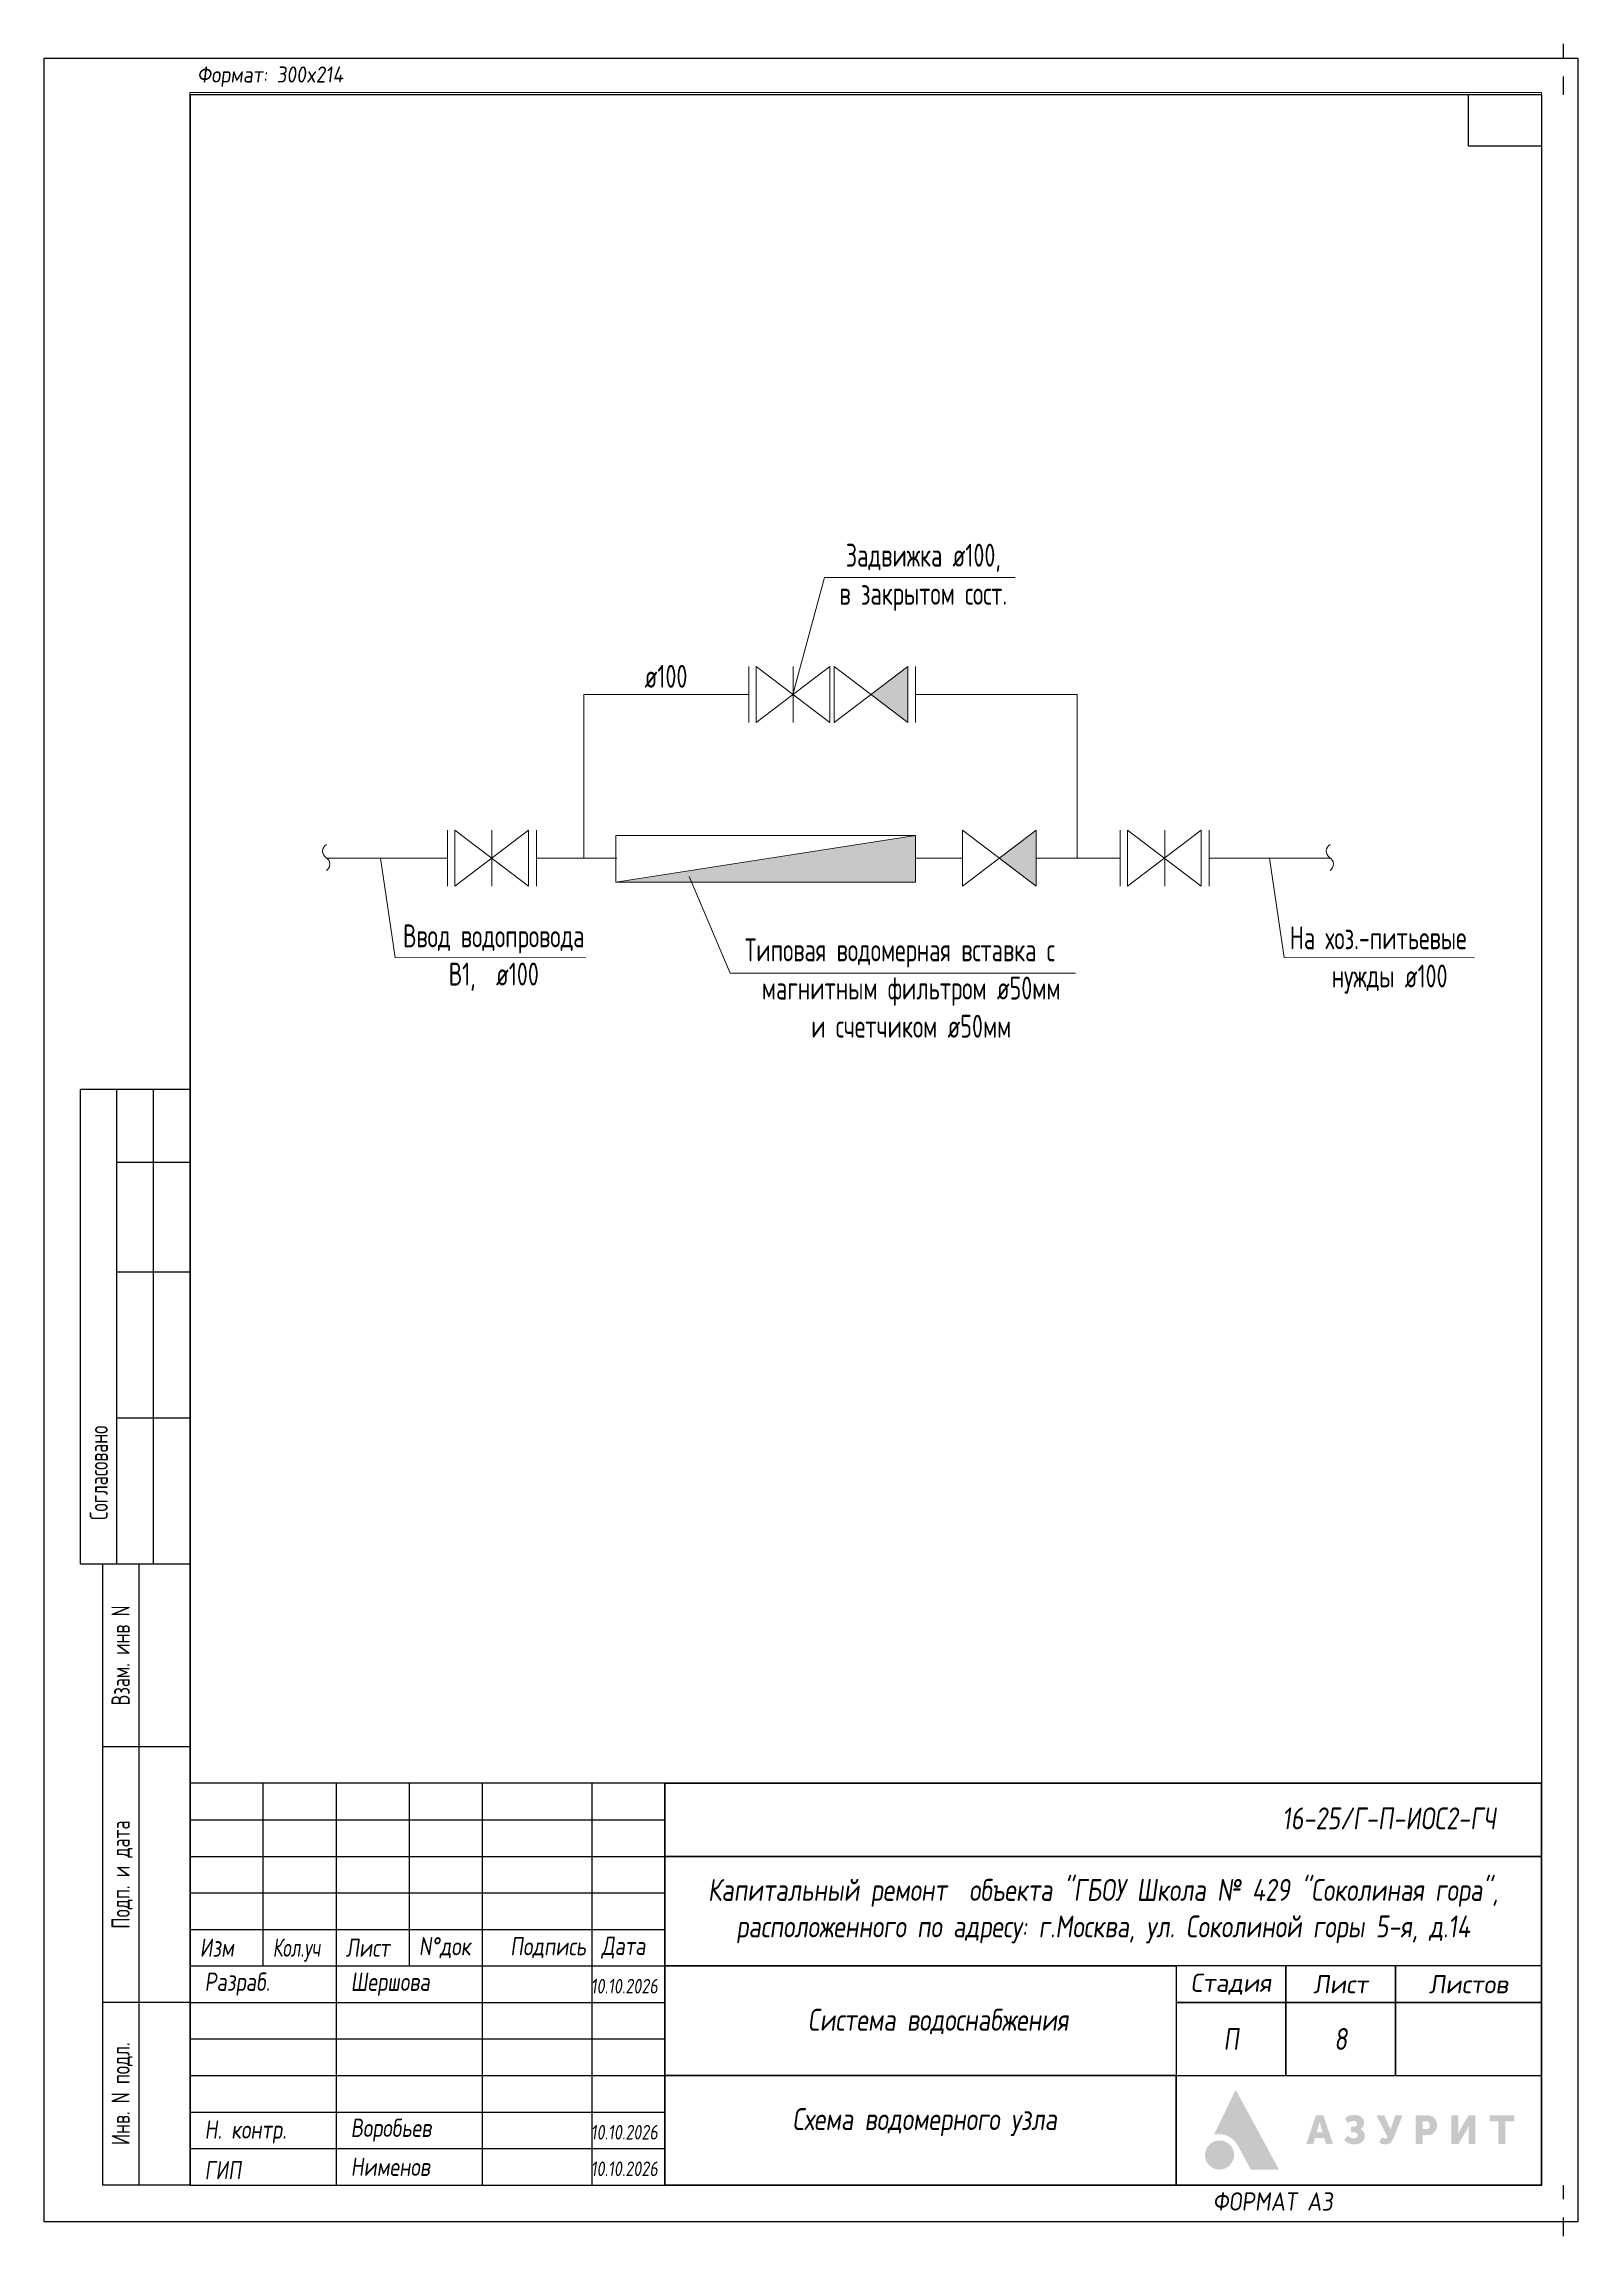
# Paper-space layout '8' of a CAD drawing. Header units: millimetres. Extents: x 0 to 8.3, y -0.1 to 11.8.
# The model-space entities are those that its viewports show. They can reach past a viewport. Long polylines and large blocks are cut down to what shows.
import ezdxf
from ezdxf import colors
from ezdxf.entities.mleader import LeaderData, LeaderLine
from ezdxf.enums import TextEntityAlignment as Align
from ezdxf.math import Vec2, Vec3

# ---------------------------------------------------------------- set-up
doc = ezdxf.new("R2010")
doc.units = ezdxf.units.MM
doc.header["$MEASUREMENT"] = 0
doc.linetypes.add('ACAD_ISO03W100', pattern=[30, 12, -18])
doc.layers.get('0').update_dxf_attribs({"color": 250, "lineweight": 9})
for name, color, linetype, lineweight in [('_0', 250, 'Continuous', 9), ('_STAMP', 250, 'Continuous', 30), ('_TEXT', 189, 'Continuous', 30), ('АР_Отметки', 250, 'Continuous', 15), ('ВК_ХВС', 250, 'Continuous', 9)]:
    doc.layers.add(name, color=color, linetype=linetype, lineweight=lineweight)
for name, color, linetype in [('_RAMKA', 7, 'Continuous'), ('PDF __Арматура', 7, 'Continuous'), ('АР_Кровля дорожки', 245, 'Continuous'), ('АР_Таблицы', 250, 'Continuous')]:
    doc.layers.add(name, color=color, linetype=linetype)
doc.styles.add('ISOCPEUR', font='isocpeur.ttf', dxfattribs={"width": 0.7})
doc.styles.add('SIMPLEX', font='simplex.shx', dxfattribs={"width": 0.85, "oblique": 7})
doc.styles.add('Архитектурный', font='isocpeur.ttf', dxfattribs={"oblique": 8})
doc.styles.add('Архитектурный размер', font='isocpeur.ttf', dxfattribs={"width": 0.8, "oblique": 8})

psp = doc.layouts.new('8')

# ---------------------------------------------------------------- texts
at = {"layer": '_STAMP', "color": 7, "lineweight": -2, "attachment_point": 5, "style": 'Архитектурный размер'}
for s, width, heights, insert, char_height in [('П', 0.47705, [0.287], (6.41, 0.992), 0.118), ('8', 0.47705, [0.287], (7.002, 0.992), 0.118), ('Схема водомерного узла', 2.49985, [0.575], (4.756, 0.543), 0.11833)]:
    psp.add_mtext_dynamic_manual_height_columns(s, width=width, gutter_width=0, heights=heights, dxfattribs=dict(at, insert=insert, char_height=char_height))

msp = doc.modelspace()

# ---------------------------------------------------------------- texts
at = {"layer": 'АР_Таблицы', "ltscale": 100, "char_height": 600, "attachment_point": 4, "style": 'ISOCPEUR'}
for s, insert, width in [('\\pxi-1,l1,qc,t1,5;Задвижка ø100, \\Pв закрытом сост.', (72852.3, -30666.5), 7500), ('\\pxi-1,l1,t1,5;ø100', (69298.7, -33259.2), 7500), ('\\pxi-1,l1,qc,t1,5;Ввод водопровода\\PВ1,  ø100', (61596.3, -40633.8), 7500), ('\\pxi-1,l1,qc,t1,5;Типовая водомерная вставка с магнитным фильтром ø50мм и счетчиком ø50мм', (71485, -41431.4), 9000.568), ('\\pxi-1,l1,qc,t1,5;На хоз.-питьевые нужды ø100', (85766.2, -40695.9), 5510.15)]:
    msp.add_mtext(s, dxfattribs=dict(at, insert=insert, width=width))

# ---------------------------------------------------------------- blocks, each defined once
blk = doc.blocks.new('Логотип Азурит')
at = {"layer": '_STAMP', "linetype": 'Continuous', "true_color": 0x2a3756}
h = blk.add_hatch(color=159, dxfattribs=at)
h.dxf.hatch_style = 1
h.paths.add_polyline_path([(-39.4, 8.5), (-40.02, 9.65), (-40.61, 10.74), (-41.14, 11.7), (-41.62, 12.59), (-41.79, 12.89), (-41.86, 13.01), (-41.91, 12.94), (-41.99, 12.78), (-42.39, 11.96), (-42.77, 11.18), (-43.09, 10.5), (-43.47, 9.72), (-44.18, 8.26), (-44.5, 7.6), (-44.73, 7.14), (-44.85, 6.9), (-44.7, 6.93), (-44.51, 6.95), (-44.27, 6.97), (-44.09, 6.97), (-43.91, 6.96), (-43.74, 6.94), (-43.56, 6.91), (-43.39, 6.87), (-43.22, 6.81), (-43.05, 6.75), (-42.89, 6.68), (-42.73, 6.59), (-42.58, 6.5), (-42.43, 6.4), (-42.29, 6.29), (-42.15, 6.17), (-42.03, 6.04), (-41.91, 5.91), (-41.79, 5.77), (-41.72, 5.65), (-41.63, 5.5), (-41.3, 4.9), (-41.02, 4.39), (-40.57, 3.56), (-40.05, 2.59), (-39.78, 2.11), (-37.86, 2.11), (-36.5, 2.11), (-35.94, 2.12), (-36.48, 3.13), (-36.82, 3.75), (-37.16, 4.37), (-37.67, 5.33), (-38.2, 6.3), (-38.54, 6.93), (-38.87, 7.53)])
h = blk.add_hatch(color=159, dxfattribs=at)
h.dxf.hatch_style = 1
h.paths.add_polyline_path([(-29.3, 7.88), (-29.63, 8.84), (-29.86, 9.53), (-30.37, 9.54), (-30.87, 9.54), (-30.93, 9.38), (-31.26, 8.4), (-31.64, 7.27), (-31.97, 6.31), (-32.19, 5.64), (-32.05, 5.63), (-31.71, 5.62), (-31.23, 5.62), (-31.11, 6.03), (-30.99, 6.44), (-30.37, 6.44), (-29.75, 6.44), (-29.63, 6.03), (-29.52, 5.62), (-29.03, 5.62), (-28.54, 5.62), (-28.6, 5.8), (-28.93, 6.79)])
h.paths.add_polyline_path([(-30.77, 7.21), (-30.74, 7.31), (-30.56, 7.93), (-30.43, 8.43), (-30.39, 8.59), (-30.37, 8.65), (-30.35, 8.64), (-30.31, 8.45), (-30.22, 8.08), (-30.11, 7.66), (-30.01, 7.33), (-29.97, 7.21), (-30.37, 7.21)], flags=16)
h = blk.add_hatch(color=159, dxfattribs=at)
h.dxf.hatch_style = 1
h.paths.add_polyline_path([(-24.39, 7.35), (-24.47, 7.43), (-24.56, 7.5), (-24.66, 7.56), (-24.81, 7.65), (-24.74, 7.69), (-24.65, 7.75), (-24.55, 7.86), (-24.45, 7.97), (-24.38, 8.09), (-24.35, 8.18), (-24.32, 8.25), (-24.31, 8.34), (-24.3, 8.45), (-24.3, 8.65), (-24.31, 8.73), (-24.34, 8.82), (-24.41, 8.99), (-24.51, 9.14), (-24.63, 9.28), (-24.78, 9.39), (-24.95, 9.48), (-25.13, 9.55), (-25.34, 9.59), (-25.56, 9.6), (-25.74, 9.6), (-25.91, 9.58), (-26.08, 9.55), (-26.23, 9.51), (-26.39, 9.46), (-26.53, 9.39), (-26.67, 9.32), (-26.8, 9.23), (-26.9, 9.15), (-26.81, 8.98), (-26.64, 8.66), (-26.54, 8.5), (-26.51, 8.5), (-26.46, 8.54), (-26.35, 8.61), (-26.21, 8.67), (-26.07, 8.73), (-25.93, 8.77), (-25.82, 8.79), (-25.72, 8.79), (-25.62, 8.79), (-25.53, 8.76), (-25.46, 8.73), (-25.39, 8.68), (-25.34, 8.62), (-25.3, 8.55), (-25.26, 8.45), (-25.26, 8.36), (-25.27, 8.27), (-25.32, 8.18), (-25.36, 8.13), (-25.39, 8.08), (-25.44, 8.05), (-25.49, 8.02), (-25.63, 7.99), (-25.84, 7.98), (-26.1, 7.97), (-26.1, 7.6), (-26.1, 7.24), (-25.78, 7.23), (-25.54, 7.21), (-25.45, 7.2), (-25.38, 7.18), (-25.33, 7.15), (-25.28, 7.12), (-25.25, 7.08), (-25.21, 7.02), (-25.19, 6.96), (-25.17, 6.9), (-25.17, 6.76), (-25.18, 6.7), (-25.2, 6.64), (-25.23, 6.58), (-25.26, 6.53), (-25.31, 6.49), (-25.37, 6.45), (-25.44, 6.43), (-25.52, 6.41), (-25.69, 6.39), (-25.78, 6.39), (-25.87, 6.41), (-26, 6.45), (-26.16, 6.51), (-26.3, 6.6), (-26.43, 6.69), (-26.53, 6.76), (-26.77, 6.45), (-26.93, 6.26), (-26.97, 6.2), (-26.98, 6.15), (-26.97, 6.11), (-26.94, 6.07), (-26.82, 5.97), (-26.62, 5.84), (-26.41, 5.73), (-26.19, 5.65), (-25.97, 5.59), (-25.78, 5.57), (-25.53, 5.57), (-25.3, 5.58), (-25.12, 5.61), (-24.99, 5.65), (-24.87, 5.71), (-24.75, 5.78), (-24.64, 5.85), (-24.54, 5.94), (-24.45, 6.03), (-24.37, 6.13), (-24.31, 6.23), (-24.25, 6.37), (-24.21, 6.51), (-24.2, 6.66), (-24.2, 6.82), (-24.21, 6.94), (-24.24, 7.06), (-24.28, 7.16), (-24.33, 7.26)])
h = blk.add_hatch(color=159, dxfattribs=at)
h.dxf.hatch_style = 1
h.paths.add_polyline_path([(-19.61, 8.04), (-19.36, 8.68), (-19.14, 9.22), (-19.03, 9.53), (-19.17, 9.54), (-19.52, 9.54), (-20.02, 9.54), (-20.05, 9.44), (-20.31, 8.65), (-20.59, 7.81), (-20.63, 7.68), (-20.66, 7.62), (-20.67, 7.61), (-20.7, 7.67), (-20.82, 7.97), (-21.01, 8.4), (-21.34, 9.1), (-21.54, 9.54), (-22.06, 9.54), (-22.58, 9.54), (-22.4, 9.17), (-21.88, 8.17), (-21.32, 7.06), (-21.11, 6.63), (-21.09, 6.56), (-21.1, 6.52), (-21.15, 6.45), (-21.21, 6.41), (-21.28, 6.38), (-21.37, 6.37), (-21.45, 6.37), (-21.55, 6.39), (-21.64, 6.43), (-21.74, 6.49), (-21.82, 6.53), (-21.86, 6.49), (-21.92, 6.39), (-22.11, 6.05), (-22.23, 5.85), (-22.18, 5.81), (-22.08, 5.75), (-21.95, 5.69), (-21.81, 5.63), (-21.69, 5.59), (-21.51, 5.57), (-21.31, 5.57), (-21.12, 5.59), (-20.97, 5.62), (-20.88, 5.66), (-20.79, 5.71), (-20.71, 5.77), (-20.63, 5.84), (-20.56, 5.93), (-20.48, 6.02), (-20.35, 6.23), (-20.28, 6.35), (-20.21, 6.51), (-19.92, 7.25)])
h = blk.add_hatch(color=159, dxfattribs=at)
h.dxf.hatch_style = 1
h.paths.add_polyline_path([(-14.46, 7.53), (-14.41, 7.64), (-14.37, 7.74), (-14.33, 7.96), (-14.31, 8.19), (-14.32, 8.41), (-14.37, 8.63), (-14.45, 8.83), (-14.5, 8.93), (-14.55, 9.02), (-14.62, 9.1), (-14.69, 9.18), (-14.81, 9.29), (-14.92, 9.37), (-15.06, 9.43), (-15.21, 9.49), (-15.33, 9.52), (-15.49, 9.53), (-16.3, 9.54), (-17.21, 9.54), (-17.21, 7.58), (-17.21, 5.62), (-16.73, 5.62), (-16.25, 5.62), (-16.25, 6.23), (-16.25, 6.83), (-15.87, 6.83), (-15.58, 6.84), (-15.35, 6.86), (-15.17, 6.91), (-14.99, 6.98), (-14.83, 7.08), (-14.69, 7.2), (-14.56, 7.36)])
h.paths.add_polyline_path([(-15.6, 7.68), (-15.67, 7.66), (-15.95, 7.66), (-16.25, 7.66), (-16.25, 8.2), (-16.25, 8.74), (-15.93, 8.73), (-15.64, 8.72), (-15.57, 8.7), (-15.51, 8.67), (-15.42, 8.6), (-15.35, 8.51), (-15.32, 8.45), (-15.3, 8.39), (-15.29, 8.19), (-15.29, 8.07), (-15.3, 8), (-15.32, 7.94), (-15.35, 7.88), (-15.39, 7.82), (-15.43, 7.78), (-15.53, 7.71)], flags=16)
h = blk.add_hatch(color=159, dxfattribs=at)
h.dxf.hatch_style = 1
h.paths.add_polyline_path([(-10.09, 7.82), (-9.98, 8.03), (-9.94, 8.12), (-9.95, 7.93), (-9.96, 7.49), (-9.97, 6.69), (-9.97, 5.62), (-9.5, 5.62), (-9.04, 5.62), (-9.04, 7.58), (-9.04, 9.54), (-9.51, 9.54), (-9.99, 9.54), (-10.36, 8.91), (-10.84, 8.1), (-11.03, 7.78), (-11.26, 7.34), (-11.37, 7.13), (-11.42, 7.05), (-11.41, 7.31), (-11.39, 7.78), (-11.39, 8.55), (-11.39, 9.54), (-11.86, 9.54), (-12.34, 9.54), (-12.34, 7.58), (-12.34, 5.62), (-11.86, 5.62), (-11.37, 5.62), (-11.18, 5.95), (-10.61, 6.89), (-10.31, 7.42)])
h = blk.add_hatch(color=159, dxfattribs=at)
h.dxf.hatch_style = 1
h.paths.add_polyline_path([(-3.74, 9.14), (-3.74, 9.54), (-5.42, 9.54), (-7.09, 9.54), (-7.09, 9.14), (-7.09, 8.74), (-6.5, 8.74), (-5.9, 8.74), (-5.9, 7.18), (-5.9, 5.62), (-5.43, 5.62), (-4.95, 5.62), (-4.95, 7.18), (-4.95, 8.74), (-4.35, 8.74), (-3.74, 8.74)])
at = {"layer": '_STAMP', "linetype": 'Continuous', "true_color": 0x1447b7}
h = blk.add_hatch(color=162, dxfattribs=at)
h.dxf.hatch_style = 1
h.paths.add_polyline_path([(-42.09, 4.22), (-42.11, 4.4), (-42.15, 4.58), (-42.2, 4.76), (-42.27, 4.93), (-42.35, 5.1), (-42.45, 5.26), (-42.57, 5.41), (-42.7, 5.55), (-42.8, 5.64), (-42.91, 5.72), (-43.14, 5.86), (-43.38, 5.97), (-43.63, 6.05), (-43.89, 6.09), (-44.15, 6.1), (-44.42, 6.07), (-44.55, 6.04), (-44.68, 6.01), (-44.87, 5.94), (-45.05, 5.85), (-45.22, 5.74), (-45.37, 5.62), (-45.51, 5.49), (-45.63, 5.35), (-45.75, 5.19), (-45.84, 5.03), (-45.92, 4.85), (-45.98, 4.67), (-46.03, 4.49), (-46.06, 4.29), (-46.07, 4.1), (-46.05, 3.9), (-46.02, 3.7), (-45.97, 3.51), (-45.92, 3.37), (-45.87, 3.24), (-45.8, 3.11), (-45.72, 2.99), (-45.64, 2.88), (-45.54, 2.77), (-45.44, 2.67), (-45.33, 2.57), (-45.22, 2.49), (-45.1, 2.41), (-44.98, 2.34), (-44.85, 2.28), (-44.72, 2.22), (-44.58, 2.18), (-44.44, 2.15), (-44.3, 2.13), (-44.05, 2.12), (-43.8, 2.14), (-43.57, 2.19), (-43.34, 2.26), (-43.12, 2.37), (-42.92, 2.5), (-42.73, 2.65), (-42.56, 2.83), (-42.44, 2.99), (-42.34, 3.15), (-42.26, 3.32), (-42.19, 3.49), (-42.14, 3.67), (-42.11, 3.85), (-42.09, 4.03)])
blk = doc.blocks.new('_Azurit_Stamp 1')
at = {"layer": '_STAMP', "lineweight": 30}
for p, q in [((-175, 55), (-175, 30)), ((-165, 55), (-165, 0)), ((-155, 55), (-155, 30)), ((-145, 55), (-145, 0)), ((-130, 55), (-130, 0)), ((-185, 35), (-120, 35)), ((-185, 30), (-120, 30))]:
    blk.add_line(p, q, dxfattribs=at)
at = {"layer": '_STAMP', "lineweight": -2}
for p, q in [((-120, 55), (-120, 0)), ((-185, 50), (-120, 50)), ((-185, 45), (-120, 45)), ((-185, 40), (-120, 40)), ((-185, 25), (-120, 25)), ((-185, 20), (-120, 20)), ((-185, 15), (-120, 15)), ((-185, 10), (-120, 10)), ((-185, 5), (-120, 5))]:
    blk.add_line(p, q, dxfattribs=at)
blk.add_lwpolyline([(-185, 0), (0, 0), (0, 55), (-185, 55)], close=True, dxfattribs=at)
at = {"layer": '_STAMP', "lineweight": 30}
for points in [[(-185, 0), (0, 0), (0, 55), (-185, 55)], [(-120, 55), (0, 55), (0, 45), (-120, 45)], [(-120, 45), (0, 45), (0, 30), (-120, 30)], [(-120, 30), (-50, 30), (-50, 15), (-120, 15)], [(-50, 25), (-35, 25), (-35, 30), (-50, 30)], [(-35, 25), (-20, 25), (-20, 30), (-35, 30)], [(-20, 25), (0, 25), (0, 30), (-20, 30)], [(-50, 15), (-35, 15), (-35, 25), (-50, 25)], [(-35, 15), (-20, 15), (-20, 25), (-35, 25)], [(-20, 15), (0, 15), (0, 25), (-20, 25)], [(-120, 15), (-50, 15), (-50, 0), (-120, 0)], [(-50, 15), (0, 15), (0, 0), (-50, 0)]]:
    blk.add_lwpolyline(points, close=True, dxfattribs=at)
at = {"linetype": 'Continuous'}
blk.add_blockref('Логотип Азурит', (0, 0), dxfattribs=at)
at = {"layer": '_STAMP', "style": 'Архитектурный', "oblique": 8, "width": 0.8}
for p in [(-130.13, 26.23), (-130.13, 6.23), (-130.13, 1.23)]:
    blk.add_text('10.10.2026', height=2, dxfattribs=at).set_placement(p)
at = {"layer": '_STAMP', "color": 7, "lineweight": -2, "attachment_point": 4, "style": 'Архитектурный размер'}
for s, width, gutter_width, heights, insert, char_height in [('{\\C256;\\c0;16-25/Г-П-ИОС2-ГЧ}', 69.1586, 0, [9.61], (-35.52, 50.2), 3), ('Изм', 10, 12.5, [0], (-183.67, 32.5), 2.5), ('{\\W0.7;Кол.уч}', 10, 12.5, [0], (-173.67, 32.17), 2.5), ('Лист', 10, 12.5, [0], (-163.67, 32.5), 2.5), ('N%%Dдок', 10, 12.5, [0], (-153.67, 32.5), 2.5), ('Подпись', 10, 12.5, [0], (-141.17, 32.5), 2.5), ('Дата', 10, 12.5, [0], (-128.67, 32.5), 2.5), ('Разраб.', 20, 12.5, [0], (-183, 27.5), 2.5), ('Шершова', 20, 12.5, [0], (-163, 27.5), 2.5), ('Воробьев', 20, 12.5, [0], (-163, 7.5), 2.5), ('Н. контр.', 20, 12.5, [0], (-183, 7.27), 2.5), ('ГИП', 20, 12.5, [0], (-183, 2.04), 2.5), ('Нименов', 20, 12.5, [0], (-163, 2.5), 2.5)]:
    blk.add_mtext_dynamic_manual_height_columns(s, width=width, gutter_width=gutter_width, heights=heights, dxfattribs=dict(at, insert=insert, char_height=char_height))
at = {"layer": '_STAMP', "color": 7, "lineweight": -2, "char_height": 3, "width": 120, "attachment_point": 5, "style": 'Архитектурный размер'}
for s, insert in [('Капитальный ремонт  объекта "ГБОУ Школа № 429 "Соколиная гора", расположенного по адресу: г.Москва, ул. Соколиной горы 5-я, д.14', (-60, 37.5)), ('Система водоснабжения', (-82.58, 22.39))]:
    blk.add_mtext(s, dxfattribs=dict(at, insert=insert))
at = {"layer": '_STAMP', "lineweight": -2, "char_height": 2.5, "attachment_point": 5, "style": 'Архитектурный'}
for s, insert in [('Стадия', (-42.5, 27.5)), ('Лист', (-27.5, 27.5)), ('Листов', (-10, 27.5))]:
    blk.add_mtext_dynamic_manual_height_columns(s, width=15, gutter_width=12.5, heights=[0], dxfattribs=dict(at, insert=insert))
blk = doc.blocks.new('_DOP_POLE')
at = {"layer": '_STAMP'}
for p, q in [((-15, 85), (-15, 150)), ((0, 150), (-15, 150)), ((-10, 85), (-10, 150)), ((-5, 85), (-5, 150)), ((0, 150), (0, 0)), ((0, 140), (-10, 140)), ((0, 125), (-10, 125)), ((0, 105), (-10, 105)), ((0, 85), (-15, 85)), ((-12, 85), (-12, 0)), ((-7, 85), (-7, 0)), ((0, 60), (-12, 60)), ((0, 25), (-12, 25)), ((0, 0), (-12, 0))]:
    blk.add_line(p, q, dxfattribs=at)
at = {"layer": '_TEXT', "style": 'ISOCPEUR', "width": 0.7}
for s, p in [('Согласовано', (-12.5, 97.5)), ('Взам. инв N', (-9.5, 72.5)), ('Подп. и дата', (-9.5, 42.5)), ('Инв. N подл.', (-9.5, 12.5))]:
    blk.add_text(s, height=2.5, rotation=90, dxfattribs=at).set_placement(p, align=Align.MIDDLE_CENTER)
blk = doc.blocks.new('*U1674')
at = {"color": 0}
for p, q in [((197.01, 286.15), (197.01, 293.15)), ((207.01, 286.15), (197.01, 286.15))]:
    blk.add_line(p, q, dxfattribs=at)
at = {"layer": '_RAMKA', "color": 253, "linetype": 'ACAD_ISO03W100', "ltscale": 0.12}
for p, q in [((210, 293.15), (210, 300.15)), ((210, 0), (210, 7))]:
    blk.add_line(p, q, dxfattribs=at)
at = {"layer": '_RAMKA', "color": 0}
for points in [[(2, 2), (212.01, 2), (212.01, 298.15), (2, 298.15)], [(22, 7), (207.01, 7), (207.01, 293.15), (22, 293.15)]]:
    blk.add_lwpolyline(points, close=True, dxfattribs=at)
at = {"layer": '_RAMKA'}
blk.add_blockref('_DOP_POLE', (22, 7), dxfattribs=at)
at = {"layer": '_RAMKA', "color": 8, "insert": (23, 295.65), "char_height": 2.2, "attachment_point": 4, "style": 'SIMPLEX'}
blk.add_mtext_dynamic_manual_height_columns('Формат: 300x214', width=59.7559, gutter_width=12.5, heights=[0], dxfattribs=at)
at = {"layer": '_RAMKA', "color": 8, "style": 'SIMPLEX', "oblique": 7, "width": 0.85}
blk.add_attdef('ФОРМАТ_А', (162.01, 3.5), '', height=2.5, dxfattribs=at)
blk = doc.blocks.new('_DotSmall')
at = {"color": 0, "linetype": 'ByBlock', "const_width": 0.5}
blk.add_lwpolyline([(-0.0625, 0, 1), (0.0625, 0, 1)], format="xyb", close=True, dxfattribs=at)
blk = doc.blocks.new('План 13.10')
at = {"layer": 'АР_Отметки', "color": 18, "true_color": 0x000000}
ml = blk.add_multileader_mtext('Standard', dxfattribs=at)
ml.set_content('Л.4', color=(0, 0, 0), style='ISOCPEUR')
ml.set_leader_properties(color=256, linetype='Continuous', lineweight=-1)
ml.set_arrow_properties(name='DOTSMALL')
ml.build(insert=Vec2(0, 0))
ml.multileader.update_dxf_attribs({"has_text_frame": 1, "text_left_attachment_type": 4, "text_right_attachment_type": 4, "dogleg_length": 100, "arrow_head_size": 180})
ctx = ml.context
ctx.base_point, ctx.char_height, ctx.arrow_head_size, ctx.landing_gap_size, ctx.plane_origin = Vec3(1306421.8, 312936.8), 250, 180, 50, Vec3(1334542.2, 300779.1)
ctx.left_attachment, ctx.right_attachment = 4, 4
notes = []
notes.append((ctx, [(0, (0, 0, 0), (0, 0), (1, 0), 1, [])]))
ctx.mtext.insert, ctx.mtext.width, ctx.mtext.line_spacing_style, ctx.mtext.flow_direction = Vec3(1306471.8, 313270.1), 852.697, 2, 5
ml = blk.add_multileader_mtext('Standard', dxfattribs=at)
ml.set_content('Л.4', color=(0, 0, 0), style='ISOCPEUR')
ml.set_leader_properties(color=256, linetype='Continuous', lineweight=-1)
ml.set_arrow_properties(name='DOTSMALL')
ml.build(insert=Vec2(0, 0))
ml.multileader.update_dxf_attribs({"has_text_frame": 1, "text_left_attachment_type": 4, "text_right_attachment_type": 4, "dogleg_length": 100, "arrow_head_size": 180})
ctx = ml.context
ctx.base_point, ctx.char_height, ctx.arrow_head_size, ctx.landing_gap_size, ctx.plane_origin = Vec3(1577903.9, 312936.8), 250, 180, 50, Vec3(1606024.4, 300779.1)
ctx.left_attachment, ctx.right_attachment = 4, 4
notes.append((ctx, [(0, (0, 0, 0), (0, 0), (1, 0), 1, [])]))
ctx.mtext.insert, ctx.mtext.width, ctx.mtext.line_spacing_style, ctx.mtext.flow_direction = Vec3(1577953.9, 313270.1), 852.697, 2, 5
at = {"layer": 'АР_Отметки', "color": 7}
ml = blk.add_multileader_mtext('Standard', dxfattribs=at)
ml.set_content('Л.4', color=7, style='ISOCPEUR')
ml.set_leader_properties(color=256, linetype='Continuous', lineweight=-1)
ml.set_arrow_properties(name='DOTSMALL')
ml.build(insert=Vec2(0, 0))
ml.multileader.update_dxf_attribs({"has_text_frame": 1, "text_left_attachment_type": 4, "text_right_attachment_type": 4, "dogleg_length": 100, "arrow_head_size": 180})
ctx = ml.context
ctx.base_point, ctx.char_height, ctx.arrow_head_size, ctx.landing_gap_size, ctx.plane_origin = Vec3(1443359.9, 312936.8), 250, 180, 50, Vec3(1471480.4, 300779.1)
ctx.left_attachment, ctx.right_attachment = 4, 4
notes.append((ctx, [(0, (0, 0, 0), (0, 0), (1, 0), 1, [])]))
ctx.mtext.insert, ctx.mtext.width, ctx.mtext.line_spacing_style, ctx.mtext.flow_direction = Vec3(1443409.9, 313270.1), 852.697, 2, 5
at = {"layer": 'АР_Отметки', "color": 18, "true_color": 0x000000}
ml = blk.add_multileader_mtext('Standard', dxfattribs=at)
ml.set_content('+8,260', color=(0, 0, 0), style='ISOCPEUR')
ml.set_leader_properties(color=256, linetype='Continuous', lineweight=-1)
ml.set_arrow_properties(name='DOTSMALL')
ml.build(insert=Vec2(0, 0))
ml.multileader.update_dxf_attribs({"has_text_frame": 1, "text_left_attachment_type": 4, "text_right_attachment_type": 4, "dogleg_length": 100, "arrow_head_size": 180})
ctx = ml.context
ctx.base_point, ctx.char_height, ctx.arrow_head_size, ctx.landing_gap_size, ctx.plane_origin = Vec3(1306483.4, 312136.6), 250, 180, 50, Vec3(1315850, 311317.8)
ctx.left_attachment, ctx.right_attachment = 4, 4
notes.append((ctx, [(0, (0, 0, 0), (0, 0), (1, 0), 1, [])]))
ctx.mtext.insert, ctx.mtext.width, ctx.mtext.line_spacing_style, ctx.mtext.flow_direction = Vec3(1306533.4, 312469.9), 852.697, 2, 5
ml = blk.add_multileader_mtext('Standard', dxfattribs=at)
ml.set_content('+6,175', color=(0, 0, 0), style='ISOCPEUR')
ml.set_leader_properties(color=256, linetype='Continuous', lineweight=-1)
ml.set_arrow_properties(name='DOTSMALL')
ml.build(insert=Vec2(0, 0))
ml.multileader.update_dxf_attribs({"has_text_frame": 1, "text_left_attachment_type": 4, "text_right_attachment_type": 4, "dogleg_length": 100, "arrow_head_size": 180})
ctx = ml.context
ctx.base_point, ctx.char_height, ctx.arrow_head_size, ctx.landing_gap_size, ctx.plane_origin = Vec3(1311724.8, 311870.7), 250, 180, 50, Vec3(1321091.4, 311051.9)
ctx.left_attachment, ctx.right_attachment = 4, 4
notes.append((ctx, [(0, (0, 0, 0), (0, 0), (1, 0), 1, [])]))
ctx.mtext.insert, ctx.mtext.width, ctx.mtext.line_spacing_style, ctx.mtext.flow_direction = Vec3(1311774.8, 312204), 852.697, 2, 5
ml = blk.add_multileader_mtext('Standard', dxfattribs=at)
ml.set_content('+6,175', color=(0, 0, 0), style='ISOCPEUR')
ml.set_leader_properties(color=256, linetype='Continuous', lineweight=-1)
ml.set_arrow_properties(name='DOTSMALL')
ml.build(insert=Vec2(0, 0))
ml.multileader.update_dxf_attribs({"has_text_frame": 1, "text_left_attachment_type": 4, "text_right_attachment_type": 4, "dogleg_length": 100, "arrow_head_size": 180})
ctx = ml.context
ctx.base_point, ctx.char_height, ctx.arrow_head_size, ctx.landing_gap_size, ctx.plane_origin = Vec3(1337943, 309587.1), 250, 180, 50, Vec3(1347309.6, 308768.3)
ctx.left_attachment, ctx.right_attachment = 4, 4
notes.append((ctx, [(0, (0, 0, 0), (0, 0), (1, 0), 1, [])]))
ctx.mtext.insert, ctx.mtext.width, ctx.mtext.line_spacing_style, ctx.mtext.flow_direction = Vec3(1337993, 309920.4), 852.697, 2, 5
ml = blk.add_multileader_mtext('Standard', dxfattribs=at)
ml.set_content('Л.5', color=(0, 0, 0), style='ISOCPEUR')
ml.set_leader_properties(color=256, linetype='Continuous', lineweight=-1)
ml.set_arrow_properties(name='DOTSMALL')
ml.build(insert=Vec2(0, 0))
ml.multileader.update_dxf_attribs({"has_text_frame": 1, "text_left_attachment_type": 4, "text_right_attachment_type": 4, "dogleg_length": 100, "arrow_head_size": 180})
ctx = ml.context
ctx.base_point, ctx.char_height, ctx.arrow_head_size, ctx.landing_gap_size, ctx.plane_origin = Vec3(1336245.7, 309509.5), 250, 180, 50, Vec3(1362028.6, 295788.9)
ctx.left_attachment, ctx.right_attachment = 4, 4
notes.append((ctx, [(0, (0, 0, 0), (0, 0), (1, 0), 1, [])]))
ctx.mtext.insert, ctx.mtext.width, ctx.mtext.line_spacing_style, ctx.mtext.flow_direction = Vec3(1336295.7, 309842.8), 852.697, 2, 5
ml = blk.add_multileader_mtext('Standard', dxfattribs=at)
ml.set_content('+8,260', color=(0, 0, 0), style='ISOCPEUR')
ml.set_leader_properties(color=256, linetype='Continuous', lineweight=-1)
ml.set_arrow_properties(name='DOTSMALL')
ml.build(insert=Vec2(0, 0))
ml.multileader.update_dxf_attribs({"has_text_frame": 1, "text_left_attachment_type": 4, "text_right_attachment_type": 4, "dogleg_length": 100, "arrow_head_size": 180})
ctx = ml.context
ctx.base_point, ctx.char_height, ctx.arrow_head_size, ctx.landing_gap_size, ctx.plane_origin = Vec3(1288793.9, 303895.1), 250, 180, 50, Vec3(1298160.6, 303076.4)
ctx.left_attachment, ctx.right_attachment = 4, 4
notes.append((ctx, [(0, (0, 0, 0), (0, 0), (1, 0), 1, [])]))
ctx.mtext.insert, ctx.mtext.width, ctx.mtext.line_spacing_style, ctx.mtext.flow_direction = Vec3(1288843.9, 304228.5), 852.697, 2, 5
ml = blk.add_multileader_mtext('Standard', dxfattribs=at)
ml.set_content('+8,260', color=(0, 0, 0), style='ISOCPEUR')
ml.set_leader_properties(color=256, linetype='Continuous', lineweight=-1)
ml.set_arrow_properties(name='DOTSMALL')
ml.build(insert=Vec2(0, 0))
ml.multileader.update_dxf_attribs({"has_text_frame": 1, "text_left_attachment_type": 4, "text_right_attachment_type": 4, "dogleg_length": 100, "arrow_head_size": 180})
ctx = ml.context
ctx.base_point, ctx.char_height, ctx.arrow_head_size, ctx.landing_gap_size, ctx.plane_origin = Vec3(1337184.3, 302395), 250, 180, 50, Vec3(1346551, 301576.3)
ctx.left_attachment, ctx.right_attachment = 4, 4
notes.append((ctx, [(0, (0, 0, 0), (0, 0), (1, 0), 1, [])]))
ctx.mtext.insert, ctx.mtext.width, ctx.mtext.line_spacing_style, ctx.mtext.flow_direction = Vec3(1337234.3, 302728.4), 852.697, 2, 5
ml = blk.add_multileader_mtext('Standard', dxfattribs=at)
ml.set_content('+8,260', color=(0, 0, 0), style='ISOCPEUR')
ml.set_leader_properties(color=256, linetype='Continuous', lineweight=-1)
ml.set_arrow_properties(name='DOTSMALL')
ml.build(insert=Vec2(0, 0))
ml.multileader.update_dxf_attribs({"has_text_frame": 1, "text_left_attachment_type": 4, "text_right_attachment_type": 4, "dogleg_length": 100, "arrow_head_size": 180})
ctx = ml.context
ctx.base_point, ctx.char_height, ctx.arrow_head_size, ctx.landing_gap_size, ctx.plane_origin = Vec3(1315556.2, 301885.2), 250, 180, 50, Vec3(1324922.9, 301066.5)
ctx.left_attachment, ctx.right_attachment = 4, 4
notes.append((ctx, [(0, (0, 0, 0), (0, 0), (1, 0), 1, [])]))
ctx.mtext.insert, ctx.mtext.width, ctx.mtext.line_spacing_style, ctx.mtext.flow_direction = Vec3(1315606.2, 302218.6), 852.697, 2, 5
ml = blk.add_multileader_mtext('Standard', dxfattribs=at)
ml.set_content('+8,260', color=(0, 0, 0), style='ISOCPEUR')
ml.set_leader_properties(color=256, linetype='Continuous', lineweight=-1)
ml.set_arrow_properties(name='DOTSMALL')
ml.build(insert=Vec2(0, 0))
ml.multileader.update_dxf_attribs({"has_text_frame": 1, "text_left_attachment_type": 4, "text_right_attachment_type": 4, "dogleg_length": 100, "arrow_head_size": 180})
ctx = ml.context
ctx.base_point, ctx.char_height, ctx.arrow_head_size, ctx.landing_gap_size, ctx.plane_origin = Vec3(1297743.1, 297548.1), 250, 180, 50, Vec3(1307109.7, 296729.3)
ctx.left_attachment, ctx.right_attachment = 4, 4
notes.append((ctx, [(0, (0, 0, 0), (0, 0), (1, 0), 1, [])]))
ctx.mtext.insert, ctx.mtext.width, ctx.mtext.line_spacing_style, ctx.mtext.flow_direction = Vec3(1297793.1, 297881.4), 852.697, 2, 5
ml = blk.add_multileader_mtext('Standard', dxfattribs=at)
ml.set_content('+8,260', color=(0, 0, 0), style='ISOCPEUR')
ml.set_leader_properties(color=256, linetype='Continuous', lineweight=-1)
ml.set_arrow_properties(name='DOTSMALL')
ml.build(insert=Vec2(0, 0))
ml.multileader.update_dxf_attribs({"has_text_frame": 1, "text_left_attachment_type": 4, "text_right_attachment_type": 4, "dogleg_length": 100, "arrow_head_size": 180})
ctx = ml.context
ctx.base_point, ctx.char_height, ctx.arrow_head_size, ctx.landing_gap_size, ctx.plane_origin = Vec3(1300612.5, 281352.8), 250, 180, 50, Vec3(1309979.1, 280534)
ctx.left_attachment, ctx.right_attachment = 4, 4
notes.append((ctx, [(0, (0, 0, 0), (0, 0), (1, 0), 1, [])]))
ctx.mtext.insert, ctx.mtext.width, ctx.mtext.line_spacing_style, ctx.mtext.flow_direction = Vec3(1300662.5, 281686.1), 852.697, 2, 5
ml = blk.add_multileader_mtext('Standard', dxfattribs=at)
ml.set_content('+8,400', color=(0, 0, 0), style='ISOCPEUR')
ml.set_leader_properties(color=256, linetype='Continuous', lineweight=-1)
ml.set_arrow_properties(name='DOTSMALL')
ml.build(insert=Vec2(0, 0))
ml.multileader.update_dxf_attribs({"has_text_frame": 1, "text_left_attachment_type": 4, "text_right_attachment_type": 4, "dogleg_length": 100, "arrow_head_size": 180})
ctx = ml.context
ctx.base_point, ctx.char_height, ctx.arrow_head_size, ctx.landing_gap_size, ctx.plane_origin = Vec3(1294236.5, 280910.8), 250, 180, 50, Vec3(1294463.8, 280703.6)
ctx.left_attachment, ctx.right_attachment = 4, 4
notes.append((ctx, [(0, (0, 0, 0), (0, 0), (1, 0), 1, [])]))
ctx.mtext.insert, ctx.mtext.width, ctx.mtext.line_spacing_style, ctx.mtext.flow_direction = Vec3(1294286.5, 281244.1), 852.697, 2, 5
ml = blk.add_multileader_mtext('Standard', dxfattribs=at)
ml.set_content('Л.3', color=(0, 0, 0), style='ISOCPEUR')
ml.set_leader_properties(color=256, linetype='Continuous', lineweight=-1)
ml.set_arrow_properties(name='DOTSMALL')
ml.build(insert=Vec2(0, 0))
ml.multileader.update_dxf_attribs({"has_text_frame": 1, "text_left_attachment_type": 4, "text_right_attachment_type": 4, "dogleg_length": 100, "arrow_head_size": 180})
ctx = ml.context
ctx.base_point, ctx.char_height, ctx.arrow_head_size, ctx.landing_gap_size, ctx.plane_origin = Vec3(1300683.2, 280812.5), 250, 180, 50, Vec3(1326780.8, 267799.3)
ctx.left_attachment, ctx.right_attachment = 4, 4
notes.append((ctx, [(0, (0, 0, 0), (0, 0), (1, 0), 1, [])]))
ctx.mtext.insert, ctx.mtext.width, ctx.mtext.line_spacing_style, ctx.mtext.flow_direction = Vec3(1300733.2, 281145.9), 852.697, 2, 5
ml = blk.add_multileader_mtext('Standard', dxfattribs=at)
ml.set_content('+6,245', color=(0, 0, 0), style='ISOCPEUR')
ml.set_leader_properties(color=256, linetype='Continuous', lineweight=-1)
ml.set_arrow_properties(name='DOTSMALL')
ml.build(insert=Vec2(0, 0))
ml.multileader.update_dxf_attribs({"has_text_frame": 1, "text_left_attachment_type": 4, "text_right_attachment_type": 4, "dogleg_length": 100, "arrow_head_size": 180})
ctx = ml.context
ctx.base_point, ctx.char_height, ctx.arrow_head_size, ctx.landing_gap_size, ctx.plane_origin = Vec3(1300571, 275506.4), 250, 180, 50, Vec3(1315022.4, 279664.2)
ctx.left_attachment, ctx.right_attachment = 4, 4
notes.append((ctx, [(0, (0, 0, 0), (0, 0), (1, 0), 1, [])]))
ctx.mtext.insert, ctx.mtext.width, ctx.mtext.line_spacing_style, ctx.mtext.flow_direction = Vec3(1300621, 275839.7), 852.697, 2, 5
ml = blk.add_multileader_mtext('Standard', dxfattribs=at)
ml.set_content('+13,700', color=(0, 0, 0), style='ISOCPEUR')
ml.set_leader_properties(color=256, linetype='Continuous', lineweight=-1)
ml.set_arrow_properties(name='DOTSMALL')
ml.build(insert=Vec2(0, 0))
ml.multileader.update_dxf_attribs({"has_text_frame": 1, "text_left_attachment_type": 4, "text_right_attachment_type": 4, "dogleg_length": 100, "arrow_head_size": 180})
ctx = ml.context
ctx.base_point, ctx.char_height, ctx.arrow_head_size, ctx.landing_gap_size, ctx.plane_origin = Vec3(1569262, 264941.5), 250, 180, 50, Vec3(1566452.1, 264089.9)
ctx.left_attachment, ctx.right_attachment = 4, 4
notes.append((ctx, [(0, (0, 0, 0), (0, 0), (1, 0), 1, [])]))
ctx.mtext.insert, ctx.mtext.width, ctx.mtext.line_spacing_style, ctx.mtext.flow_direction = Vec3(1569312, 265274.8), 852.697, 2, 5
at = {"layer": 'АР_Отметки', "color": 7}
ml = blk.add_multileader_mtext('Standard', dxfattribs=at)
ml.set_content('Л.2', color=7, style='ISOCPEUR')
ml.set_leader_properties(color=256, linetype='Continuous', lineweight=-1)
ml.set_arrow_properties(name='DOTSMALL')
ml.build(insert=Vec2(0, 0))
ml.multileader.update_dxf_attribs({"has_text_frame": 1, "text_left_attachment_type": 4, "text_right_attachment_type": 4, "dogleg_length": 100, "arrow_head_size": 180})
ctx = ml.context
ctx.base_point, ctx.char_height, ctx.arrow_head_size, ctx.landing_gap_size, ctx.plane_origin = Vec3(1432817.8, 264756, 0), 250, 180, 50, Vec3(1458613.1, 251289.6, 0)
ctx.left_attachment, ctx.right_attachment = 4, 4
notes.append((ctx, [(0, (0, 0, 0), (0, 0), (1, 0), 1, [])]))
ctx.mtext.insert, ctx.mtext.width, ctx.mtext.line_spacing_style, ctx.mtext.flow_direction = Vec3(1432867.8, 265089.4, 0), 852.697, 2, 5
at = {"layer": 'АР_Отметки', "color": 18, "true_color": 0x000000}
ml = blk.add_multileader_mtext('Standard', dxfattribs=at)
ml.set_content('Л.2', color=(0, 0, 0), style='ISOCPEUR')
ml.set_leader_properties(color=256, linetype='Continuous', lineweight=-1)
ml.set_arrow_properties(name='DOTSMALL')
ml.build(insert=Vec2(0, 0))
ml.multileader.update_dxf_attribs({"has_text_frame": 1, "text_left_attachment_type": 4, "text_right_attachment_type": 4, "dogleg_length": 100, "arrow_head_size": 180})
ctx = ml.context
ctx.base_point, ctx.char_height, ctx.arrow_head_size, ctx.landing_gap_size, ctx.plane_origin = Vec3(1295668.5, 264693, 0), 250, 180, 50, Vec3(1321449.7, 251231.5, 0)
ctx.left_attachment, ctx.right_attachment = 4, 4
notes.append((ctx, [(0, (0, 0, 0), (0, 0), (1, 0), 1, [])]))
ctx.mtext.insert, ctx.mtext.width, ctx.mtext.line_spacing_style, ctx.mtext.flow_direction = Vec3(1295718.5, 265026.4, 0), 852.697, 2, 5
ml = blk.add_multileader_mtext('Standard', dxfattribs=at)
ml.set_content(' Л.1{\\H4.00000E-008x;....   .............} ', color=(0, 0, 0), style='ISOCPEUR')
ml.set_leader_properties(color=256, linetype='Continuous', lineweight=-1)
ml.set_arrow_properties(name='DOTSMALL')
ml.build(insert=Vec2(0, 0))
ml.multileader.update_dxf_attribs({"has_text_frame": 1, "text_left_attachment_type": 4, "text_right_attachment_type": 4, "dogleg_length": 100, "arrow_head_size": 180})
ctx = ml.context
ctx.base_point, ctx.char_height, ctx.arrow_head_size, ctx.landing_gap_size, ctx.plane_origin = Vec3(1333830.6, 264668.8), 250, 180, 50, Vec3(1320629, 252240.6)
ctx.left_attachment, ctx.right_attachment, ctx.text_align_type = 4, 4, 1
notes.append((ctx, [(0, (0, 0, 0), (0, 0), (1, 0), 1, [])]))
ctx.mtext.insert, ctx.mtext.width, ctx.mtext.alignment, ctx.mtext.line_spacing_style, ctx.mtext.flow_direction = Vec3(1334073.1, 265002.2), 1074.122, 2, 2, 5
at = {"layer": 'АР_Отметки', "color": 7}
ml = blk.add_multileader_mtext('Standard', dxfattribs=at)
ml.set_content(' Л.1{\\H4.00000E-008x;....   .............} ', color=7, style='ISOCPEUR')
ml.set_leader_properties(color=256, linetype='Continuous', lineweight=-1)
ml.set_arrow_properties(name='DOTSMALL')
ml.build(insert=Vec2(0, 0))
ml.multileader.update_dxf_attribs({"has_text_frame": 1, "text_left_attachment_type": 4, "text_right_attachment_type": 4, "dogleg_length": 100, "arrow_head_size": 180})
ctx = ml.context
ctx.base_point, ctx.char_height, ctx.arrow_head_size, ctx.landing_gap_size, ctx.plane_origin = Vec3(1470629, 264668.8), 250, 180, 50, Vec3(1457427.5, 252240.6)
ctx.left_attachment, ctx.right_attachment, ctx.text_align_type = 4, 4, 1
notes.append((ctx, [(0, (0, 0, 0), (0, 0), (1, 0), 1, [])]))
ctx.mtext.insert, ctx.mtext.width, ctx.mtext.alignment, ctx.mtext.line_spacing_style, ctx.mtext.flow_direction = Vec3(1470871.5, 265002.2), 1074.122, 2, 2, 5
at = {"layer": 'АР_Отметки', "color": 18, "true_color": 0x000000}
ml = blk.add_multileader_mtext('Standard', dxfattribs=at)
ml.set_content(' Л.1{\\H4.00000E-008x;....   .............} ', color=(0, 0, 0), style='ISOCPEUR')
ml.set_leader_properties(color=256, linetype='Continuous', lineweight=-1)
ml.set_arrow_properties(name='DOTSMALL')
ml.build(insert=Vec2(0, 0))
ml.multileader.update_dxf_attribs({"has_text_frame": 1, "text_left_attachment_type": 4, "text_right_attachment_type": 4, "dogleg_length": 100, "arrow_head_size": 180})
ctx = ml.context
ctx.base_point, ctx.char_height, ctx.arrow_head_size, ctx.landing_gap_size, ctx.plane_origin = Vec3(1605262.5, 264668.8), 250, 180, 50, Vec3(1592061, 252240.6)
ctx.left_attachment, ctx.right_attachment, ctx.text_align_type = 4, 4, 1
notes.append((ctx, [(0, (0, 0, 0), (0, 0), (1, 0), 1, [])]))
ctx.mtext.insert, ctx.mtext.width, ctx.mtext.alignment, ctx.mtext.line_spacing_style, ctx.mtext.flow_direction = Vec3(1605505, 265002.2), 1074.122, 2, 2, 5
ml = blk.add_multileader_mtext('Standard', dxfattribs=at)
ml.set_content('+6,000', color=(0, 0, 0), style='ISOCPEUR')
ml.set_leader_properties(color=256, linetype='Continuous', lineweight=-1)
ml.set_arrow_properties(name='DOTSMALL')
ml.build(insert=Vec2(0, 0))
ml.multileader.update_dxf_attribs({"has_text_frame": 1, "text_left_attachment_type": 4, "text_right_attachment_type": 4, "dogleg_length": 100, "arrow_head_size": 180})
ctx = ml.context
ctx.base_point, ctx.char_height, ctx.arrow_head_size, ctx.landing_gap_size, ctx.plane_origin = Vec3(1335767.8, 264602.8), 250, 180, 50, Vec3(1333606.6, 264011.6)
ctx.left_attachment, ctx.right_attachment = 4, 4
notes.append((ctx, [(0, (0, 0, 0), (0, 0), (1, 0), 1, [])]))
ctx.mtext.insert, ctx.mtext.width, ctx.mtext.line_spacing_style, ctx.mtext.flow_direction = Vec3(1335817.8, 264936.2), 852.697, 2, 5
at = {"layer": 'АР_Отметки', "color": 7}
ml = blk.add_multileader_mtext('Standard', dxfattribs=at)
ml.set_content('+9,850', color=7, style='ISOCPEUR')
ml.set_leader_properties(color=256, linetype='Continuous', lineweight=-1)
ml.set_arrow_properties(name='DOTSMALL')
ml.build(insert=Vec2(0, 0))
ml.multileader.update_dxf_attribs({"has_text_frame": 1, "text_left_attachment_type": 4, "text_right_attachment_type": 4, "dogleg_length": 100, "arrow_head_size": 180})
ctx = ml.context
ctx.base_point, ctx.char_height, ctx.arrow_head_size, ctx.landing_gap_size, ctx.plane_origin = Vec3(1473159.3, 264331), 250, 180, 50, Vec3(1474566.9, 263257.9)
ctx.left_attachment, ctx.right_attachment = 4, 4
notes.append((ctx, [(0, (0, 0, 0), (0, 0), (1, 0), 1, [])]))
ctx.mtext.insert, ctx.mtext.width, ctx.mtext.defined_height, ctx.mtext.line_spacing_style, ctx.mtext.flow_direction = Vec3(1473209.3, 264664.4), 696.035, 912.5, 2, 5
at = {"layer": 'АР_Отметки', "color": 18, "true_color": 0x000000}
ml = blk.add_multileader_mtext('Standard', dxfattribs=at)
ml.set_content('+13,725', color=(0, 0, 0), style='ISOCPEUR')
ml.set_leader_properties(color=256, linetype='Continuous', lineweight=-1)
ml.set_arrow_properties(name='DOTSMALL')
ml.build(insert=Vec2(0, 0))
ml.multileader.update_dxf_attribs({"has_text_frame": 1, "text_left_attachment_type": 4, "text_right_attachment_type": 4, "dogleg_length": 100, "arrow_head_size": 180})
ctx = ml.context
ctx.base_point, ctx.char_height, ctx.arrow_head_size, ctx.landing_gap_size, ctx.plane_origin = Vec3(1607767.3, 264282.9), 250, 180, 50, Vec3(1607517.9, 263622.1)
ctx.left_attachment, ctx.right_attachment = 4, 4
notes.append((ctx, [(0, (0, 0, 0), (0, 0), (1, 0), 1, [])]))
ctx.mtext.insert, ctx.mtext.width, ctx.mtext.line_spacing_style, ctx.mtext.flow_direction = Vec3(1607817.3, 264616.2), 852.697, 2, 5
ml = blk.add_multileader_mtext('Standard', dxfattribs=at)
ml.set_content('Л.2', color=(0, 0, 0), style='ISOCPEUR')
ml.set_leader_properties(color=256, linetype='Continuous', lineweight=-1)
ml.set_arrow_properties(name='DOTSMALL')
ml.build(insert=Vec2(0, 0))
ml.multileader.update_dxf_attribs({"has_text_frame": 1, "text_left_attachment_type": 4, "text_right_attachment_type": 4, "dogleg_length": 100, "arrow_head_size": 180})
ctx = ml.context
ctx.base_point, ctx.char_height, ctx.arrow_head_size, ctx.landing_gap_size, ctx.plane_origin = Vec3(1567314.6, 264252.9, 0), 250, 180, 50, Vec3(1631343.8, 251961.1, 0)
ctx.left_attachment, ctx.right_attachment = 4, 4
notes.append((ctx, [(0, (0, 0, 0), (0, 0), (1, 0), 1, [])]))
ctx.mtext.insert, ctx.mtext.width, ctx.mtext.line_spacing_style, ctx.mtext.flow_direction = Vec3(1567364.6, 264586.3, 0), 852.697, 2, 5
ml = blk.add_multileader_mtext('Standard', dxfattribs=at)
ml.set_content('+7,950', color=(0, 0, 0), style='ISOCPEUR')
ml.set_leader_properties(color=256, linetype='Continuous', lineweight=-1)
ml.set_arrow_properties(name='DOTSMALL')
ml.build(insert=Vec2(0, 0))
ml.multileader.update_dxf_attribs({"has_text_frame": 1, "text_left_attachment_type": 4, "text_right_attachment_type": 4, "dogleg_length": 100, "arrow_head_size": 180})
ctx = ml.context
ctx.base_point, ctx.char_height, ctx.arrow_head_size, ctx.landing_gap_size, ctx.plane_origin = Vec3(1296133.4, 259436.5), 250, 180, 50, Vec3(1297312.5, 258198.4)
ctx.left_attachment, ctx.right_attachment = 4, 4
notes.append((ctx, [(0, (0, 0, 0), (0, 0), (1, 0), 1, [])]))
ctx.mtext.insert, ctx.mtext.width, ctx.mtext.line_spacing_style, ctx.mtext.flow_direction = Vec3(1296183.4, 259769.8), 852.697, 2, 5
ml = blk.add_multileader_mtext('Standard', dxfattribs=at)
ml.set_content('+7,950', color=(0, 0, 0), style='ISOCPEUR')
ml.set_leader_properties(color=256, linetype='Continuous', lineweight=-1)
ml.set_arrow_properties(name='DOTSMALL')
ml.build(insert=Vec2(0, 0))
ml.multileader.update_dxf_attribs({"has_text_frame": 1, "text_left_attachment_type": 4, "text_right_attachment_type": 4, "dogleg_length": 100, "arrow_head_size": 180})
ctx = ml.context
ctx.base_point, ctx.char_height, ctx.arrow_head_size, ctx.landing_gap_size, ctx.plane_origin = Vec3(1334410.3, 259352.1), 250, 180, 50, Vec3(1335589.3, 258114)
ctx.left_attachment, ctx.right_attachment = 4, 4
notes.append((ctx, [(0, (0, 0, 0), (0, 0), (1, 0), 1, [])]))
ctx.mtext.insert, ctx.mtext.width, ctx.mtext.line_spacing_style, ctx.mtext.flow_direction = Vec3(1334460.3, 259685.5), 852.697, 2, 5
at = {"layer": 'АР_Отметки', "color": 7}
ml = blk.add_multileader_mtext('Standard', dxfattribs=at)
ml.set_content('+11,800', color=7, style='ISOCPEUR')
ml.set_leader_properties(color=256, linetype='Continuous', lineweight=-1)
ml.set_arrow_properties(name='DOTSMALL')
ml.build(insert=Vec2(0, 0))
ml.multileader.update_dxf_attribs({"has_text_frame": 1, "text_left_attachment_type": 4, "text_right_attachment_type": 4, "dogleg_length": 100, "arrow_head_size": 180})
ctx = ml.context
ctx.base_point, ctx.char_height, ctx.arrow_head_size, ctx.landing_gap_size, ctx.plane_origin = Vec3(1432902.1, 259344), 250, 180, 50, Vec3(1434309.7, 258270.9)
ctx.left_attachment, ctx.right_attachment = 4, 4
notes.append((ctx, [(0, (0, 0, 0), (0, 0), (1, 0), 1, [])]))
ctx.mtext.insert, ctx.mtext.width, ctx.mtext.defined_height, ctx.mtext.line_spacing_style, ctx.mtext.flow_direction = Vec3(1432952.1, 259677.4), 696.035, 912.5, 2, 5
ml = blk.add_multileader_mtext('Standard', dxfattribs=at)
ml.set_content('+11,800', color=7, style='ISOCPEUR')
ml.set_leader_properties(color=256, linetype='Continuous', lineweight=-1)
ml.set_arrow_properties(name='DOTSMALL')
ml.build(insert=Vec2(0, 0))
ml.multileader.update_dxf_attribs({"has_text_frame": 1, "text_left_attachment_type": 4, "text_right_attachment_type": 4, "dogleg_length": 100, "arrow_head_size": 180})
ctx = ml.context
ctx.base_point, ctx.char_height, ctx.arrow_head_size, ctx.landing_gap_size, ctx.plane_origin = Vec3(1471306.5, 259133.6), 250, 180, 50, Vec3(1472714.1, 258060.5)
ctx.left_attachment, ctx.right_attachment = 4, 4
notes.append((ctx, [(0, (0, 0, 0), (0, 0), (1, 0), 1, [])]))
ctx.mtext.insert, ctx.mtext.width, ctx.mtext.defined_height, ctx.mtext.line_spacing_style, ctx.mtext.flow_direction = Vec3(1471356.5, 259467), 696.035, 912.5, 2, 5
at = {"layer": 'АР_Отметки', "color": 18, "true_color": 0x000000}
ml = blk.add_multileader_mtext('Standard', dxfattribs=at)
ml.set_content('+15,740', color=(0, 0, 0), style='ISOCPEUR')
ml.set_leader_properties(color=256, linetype='Continuous', lineweight=-1)
ml.set_arrow_properties(name='DOTSMALL')
ml.build(insert=Vec2(0, 0))
ml.multileader.update_dxf_attribs({"has_text_frame": 1, "text_left_attachment_type": 4, "text_right_attachment_type": 4, "dogleg_length": 100, "arrow_head_size": 180})
ctx = ml.context
ctx.base_point, ctx.char_height, ctx.arrow_head_size, ctx.landing_gap_size, ctx.plane_origin = Vec3(1568251.1, 258812.1), 250, 180, 50, Vec3(1569176.1, 256468.5)
ctx.left_attachment, ctx.right_attachment = 4, 4
notes.append((ctx, [(0, (0, 0, 0), (0, 0), (1, 0), 1, [])]))
ctx.mtext.insert, ctx.mtext.width, ctx.mtext.line_spacing_style, ctx.mtext.flow_direction = Vec3(1568301.1, 259145.4), 852.697, 2, 5
ml = blk.add_multileader_mtext('Standard', dxfattribs=at)
ml.set_content('+15,740', color=(0, 0, 0), style='ISOCPEUR')
ml.set_leader_properties(color=256, linetype='Continuous', lineweight=-1)
ml.set_arrow_properties(name='DOTSMALL')
ml.build(insert=Vec2(0, 0))
ml.multileader.update_dxf_attribs({"has_text_frame": 1, "text_left_attachment_type": 4, "text_right_attachment_type": 4, "dogleg_length": 100, "arrow_head_size": 180})
ctx = ml.context
ctx.base_point, ctx.char_height, ctx.arrow_head_size, ctx.landing_gap_size, ctx.plane_origin = Vec3(1605189.8, 258611.6), 250, 180, 50, Vec3(1606114.8, 256268)
ctx.left_attachment, ctx.right_attachment = 4, 4
notes.append((ctx, [(0, (0, 0, 0), (0, 0), (1, 0), 1, [])]))
ctx.mtext.insert, ctx.mtext.width, ctx.mtext.line_spacing_style, ctx.mtext.flow_direction = Vec3(1605239.8, 258945), 852.697, 2, 5
ml = blk.add_multileader_mtext('Standard', dxfattribs=at)
ml.set_content('+7,950', color=(0, 0, 0), style='ISOCPEUR')
ml.set_leader_properties(color=256, linetype='Continuous', lineweight=-1)
ml.set_arrow_properties(name='DOTSMALL')
ml.build(insert=Vec2(0, 0))
ml.multileader.update_dxf_attribs({"has_text_frame": 1, "text_left_attachment_type": 4, "text_right_attachment_type": 4, "dogleg_length": 100, "arrow_head_size": 180})
ctx = ml.context
ctx.base_point, ctx.char_height, ctx.arrow_head_size, ctx.landing_gap_size, ctx.plane_origin = Vec3(1317121.8, 256118), 250, 180, 50, Vec3(1318300.8, 254880)
ctx.left_attachment, ctx.right_attachment = 4, 4
notes.append((ctx, [(0, (0, 0, 0), (0, 0), (1, 0), 1, [])]))
ctx.mtext.insert, ctx.mtext.width, ctx.mtext.line_spacing_style, ctx.mtext.flow_direction = Vec3(1317171.8, 256451.4), 852.697, 2, 5
at = {"layer": 'АР_Отметки', "color": 7}
ml = blk.add_multileader_mtext('Standard', dxfattribs=at)
ml.set_content('+11,800', color=7, style='ISOCPEUR')
ml.set_leader_properties(color=256, linetype='Continuous', lineweight=-1)
ml.set_arrow_properties(name='DOTSMALL')
ml.build(insert=Vec2(0, 0))
ml.multileader.update_dxf_attribs({"has_text_frame": 1, "text_left_attachment_type": 4, "text_right_attachment_type": 4, "dogleg_length": 100, "arrow_head_size": 180})
ctx = ml.context
ctx.base_point, ctx.char_height, ctx.arrow_head_size, ctx.landing_gap_size, ctx.plane_origin = Vec3(1453231.6, 255874.1), 250, 180, 50, Vec3(1454639.2, 254801)
ctx.left_attachment, ctx.right_attachment = 4, 4
notes.append((ctx, [(0, (0, 0, 0), (0, 0), (1, 0), 1, [])]))
ctx.mtext.insert, ctx.mtext.width, ctx.mtext.defined_height, ctx.mtext.line_spacing_style, ctx.mtext.flow_direction = Vec3(1453281.6, 256207.4), 696.035, 912.5, 2, 5
at = {"layer": 'АР_Отметки', "color": 18, "true_color": 0x000000}
ml = blk.add_multileader_mtext('Standard', dxfattribs=at)
ml.set_content('+15,740', color=(0, 0, 0), style='ISOCPEUR')
ml.set_leader_properties(color=256, linetype='Continuous', lineweight=-1)
ml.set_arrow_properties(name='DOTSMALL')
ml.build(insert=Vec2(0, 0))
ml.multileader.update_dxf_attribs({"has_text_frame": 1, "text_left_attachment_type": 4, "text_right_attachment_type": 4, "dogleg_length": 100, "arrow_head_size": 180})
ctx = ml.context
ctx.base_point, ctx.char_height, ctx.arrow_head_size, ctx.landing_gap_size, ctx.plane_origin = Vec3(1582890.2, 255853.8), 250, 180, 50, Vec3(1583815.2, 253510.2)
ctx.left_attachment, ctx.right_attachment = 4, 4
notes.append((ctx, [(0, (0, 0, 0), (0, 0), (1, 0), 1, [])]))
ctx.mtext.insert, ctx.mtext.width, ctx.mtext.line_spacing_style, ctx.mtext.flow_direction = Vec3(1582940.2, 256187.2), 852.697, 2, 5
at = {"layer": 'АР_Отметки', "color": 7}
ml = blk.add_multileader_mtext('Standard', dxfattribs=at)
ml.set_content('+12,200', color=7, style='ISOCPEUR')
ml.set_leader_properties(color=256, linetype='Continuous', lineweight=-1)
ml.set_arrow_properties(name='DOTSMALL')
ml.build(insert=Vec2(0, 0))
ml.multileader.update_dxf_attribs({"has_text_frame": 1, "text_left_attachment_type": 4, "text_right_attachment_type": 4, "dogleg_length": 100, "arrow_head_size": 180})
ctx = ml.context
ctx.base_point, ctx.char_height, ctx.arrow_head_size, ctx.landing_gap_size, ctx.plane_origin, ctx.plane_x_axis, ctx.plane_y_axis = Vec3(1458359.4, 251862.6), 250, 180, 50, Vec3(1470506.9, 277098.5), Vec3(0, 1), Vec3(-1, 0)
ctx.left_attachment, ctx.right_attachment = 4, 4
notes.append((ctx, [(0, (0, 0, 0), (0, 0), (1, 0), 1, [])]))
ctx.mtext.insert, ctx.mtext.text_direction, ctx.mtext.rotation, ctx.mtext.width, ctx.mtext.line_spacing_style, ctx.mtext.flow_direction = Vec3(1458026, 251912.6), Vec3(0, 1), 1.5707963, 852.697, 2, 5
ml = blk.add_multileader_mtext('Standard', dxfattribs=at)
ml.set_content('+12,200', color=7, style='ISOCPEUR')
ml.set_leader_properties(color=256, linetype='Continuous', lineweight=-1)
ml.set_arrow_properties(name='DOTSMALL')
ml.build(insert=Vec2(0, 0))
ml.multileader.update_dxf_attribs({"has_text_frame": 1, "text_left_attachment_type": 4, "text_right_attachment_type": 4, "dogleg_length": 100, "arrow_head_size": 180})
ctx = ml.context
ctx.base_point, ctx.char_height, ctx.arrow_head_size, ctx.landing_gap_size, ctx.plane_origin, ctx.plane_x_axis, ctx.plane_y_axis = Vec3(1448731.9, 251755.6), 250, 180, 50, Vec3(1460879.4, 276991.5), Vec3(0, 1), Vec3(-1, 0)
ctx.left_attachment, ctx.right_attachment = 4, 4
notes.append((ctx, [(0, (0, 0, 0), (0, 0), (1, 0), 1, [])]))
ctx.mtext.insert, ctx.mtext.text_direction, ctx.mtext.rotation, ctx.mtext.width, ctx.mtext.line_spacing_style, ctx.mtext.flow_direction = Vec3(1448398.6, 251805.6), Vec3(0, 1), 1.5707963, 852.697, 2, 5
at = {"layer": 'АР_Отметки', "color": 18, "true_color": 0x000000}
ml = blk.add_multileader_mtext('Standard', dxfattribs=at)
ml.set_content('+8,300', color=(0, 0, 0), style='ISOCPEUR')
ml.set_leader_properties(color=256, linetype='Continuous', lineweight=-1)
ml.set_arrow_properties(name='DOTSMALL')
ml.build(insert=Vec2(0, 0))
ml.multileader.update_dxf_attribs({"has_text_frame": 1, "text_left_attachment_type": 4, "text_right_attachment_type": 4, "dogleg_length": 100, "arrow_head_size": 180})
ctx = ml.context
ctx.base_point, ctx.char_height, ctx.arrow_head_size, ctx.landing_gap_size, ctx.plane_origin, ctx.plane_x_axis, ctx.plane_y_axis = Vec3(1321408.7, 251547.5), 250, 180, 50, Vec3(1331387, 276016.5), Vec3(0, 1), Vec3(-1, 0)
ctx.left_attachment, ctx.right_attachment = 4, 4
notes.append((ctx, [(0, (0, 0, 0), (0, 0), (1, 0), 1, [])]))
ctx.mtext.insert, ctx.mtext.text_direction, ctx.mtext.rotation, ctx.mtext.width, ctx.mtext.line_spacing_style, ctx.mtext.flow_direction = Vec3(1321075.4, 251597.5), Vec3(0, 1), 1.5707963, 852.697, 2, 5
ml = blk.add_multileader_mtext('Standard', dxfattribs=at)
ml.set_content('+8,300', color=(0, 0, 0), style='ISOCPEUR')
ml.set_leader_properties(color=256, linetype='Continuous', lineweight=-1)
ml.set_arrow_properties(name='DOTSMALL')
ml.build(insert=Vec2(0, 0))
ml.multileader.update_dxf_attribs({"has_text_frame": 1, "text_left_attachment_type": 4, "text_right_attachment_type": 4, "dogleg_length": 100, "arrow_head_size": 180})
ctx = ml.context
ctx.base_point, ctx.char_height, ctx.arrow_head_size, ctx.landing_gap_size, ctx.plane_origin, ctx.plane_x_axis, ctx.plane_y_axis = Vec3(1311760.4, 251547.5), 250, 180, 50, Vec3(1321738.7, 276016.5), Vec3(0, 1), Vec3(-1, 0)
ctx.left_attachment, ctx.right_attachment = 4, 4
notes.append((ctx, [(0, (0, 0, 0), (0, 0), (1, 0), 1, [])]))
ctx.mtext.insert, ctx.mtext.text_direction, ctx.mtext.rotation, ctx.mtext.width, ctx.mtext.line_spacing_style, ctx.mtext.flow_direction = Vec3(1311427.1, 251597.5), Vec3(0, 1), 1.5707963, 852.697, 2, 5
at = {"layer": 'АР_Отметки', "color": 7}
ml = blk.add_multileader_mtext('Standard', dxfattribs=at)
ml.set_content('+11,800', color=7, style='ISOCPEUR')
ml.set_leader_properties(color=256, linetype='Continuous', lineweight=-1)
ml.set_arrow_properties(name='DOTSMALL')
ml.build(insert=Vec2(0, 0))
ml.multileader.update_dxf_attribs({"has_text_frame": 1, "text_left_attachment_type": 4, "text_right_attachment_type": 4, "dogleg_length": 100, "arrow_head_size": 180})
ctx = ml.context
ctx.base_point, ctx.char_height, ctx.arrow_head_size, ctx.landing_gap_size, ctx.plane_origin = Vec3(1473071.7, 246158), 250, 180, 50, Vec3(1474479.3, 245084.9)
ctx.left_attachment, ctx.right_attachment = 4, 4
notes.append((ctx, [(0, (0, 0, 0), (0, 0), (1, 0), 1, [])]))
ctx.mtext.insert, ctx.mtext.width, ctx.mtext.defined_height, ctx.mtext.line_spacing_style, ctx.mtext.flow_direction = Vec3(1473121.7, 246491.3), 696.035, 912.5, 2, 5
at = {"layer": 'АР_Отметки', "color": 18, "true_color": 0x000000}
ml = blk.add_multileader_mtext('Standard', dxfattribs=at)
ml.set_content('+7,950', color=(0, 0, 0), style='ISOCPEUR')
ml.set_leader_properties(color=256, linetype='Continuous', lineweight=-1)
ml.set_arrow_properties(name='DOTSMALL')
ml.build(insert=Vec2(0, 0))
ml.multileader.update_dxf_attribs({"has_text_frame": 1, "text_left_attachment_type": 4, "text_right_attachment_type": 4, "dogleg_length": 100, "arrow_head_size": 180})
ctx = ml.context
ctx.base_point, ctx.char_height, ctx.arrow_head_size, ctx.landing_gap_size, ctx.plane_origin = Vec3(1339904.8, 245872.3), 250, 180, 50, Vec3(1341083.8, 244634.2)
ctx.left_attachment, ctx.right_attachment = 4, 4
notes.append((ctx, [(0, (0, 0, 0), (0, 0), (1, 0), 1, [])]))
ctx.mtext.insert, ctx.mtext.width, ctx.mtext.line_spacing_style, ctx.mtext.flow_direction = Vec3(1339954.8, 246205.7), 852.697, 2, 5
ml = blk.add_multileader_mtext('Standard', dxfattribs=at)
ml.set_content('+7,950', color=(0, 0, 0), style='ISOCPEUR')
ml.set_leader_properties(color=256, linetype='Continuous', lineweight=-1)
ml.set_arrow_properties(name='DOTSMALL')
ml.build(insert=Vec2(0, 0))
ml.multileader.update_dxf_attribs({"has_text_frame": 1, "text_left_attachment_type": 4, "text_right_attachment_type": 4, "dogleg_length": 100, "arrow_head_size": 180})
ctx = ml.context
ctx.base_point, ctx.char_height, ctx.arrow_head_size, ctx.landing_gap_size, ctx.plane_origin = Vec3(1290899.2, 245820.8), 250, 180, 50, Vec3(1292078.3, 244582.7)
ctx.left_attachment, ctx.right_attachment = 4, 4
notes.append((ctx, [(0, (0, 0, 0), (0, 0), (1, 0), 1, [])]))
ctx.mtext.insert, ctx.mtext.width, ctx.mtext.line_spacing_style, ctx.mtext.flow_direction = Vec3(1290949.2, 246154.1), 852.697, 2, 5
at = {"layer": 'АР_Отметки', "color": 7}
ml = blk.add_multileader_mtext('Standard', dxfattribs=at)
ml.set_content('+11,800', color=7, style='ISOCPEUR')
ml.set_leader_properties(color=256, linetype='Continuous', lineweight=-1)
ml.set_arrow_properties(name='DOTSMALL')
ml.build(insert=Vec2(0, 0))
ml.multileader.update_dxf_attribs({"has_text_frame": 1, "text_left_attachment_type": 4, "text_right_attachment_type": 4, "dogleg_length": 100, "arrow_head_size": 180})
ctx = ml.context
ctx.base_point, ctx.char_height, ctx.arrow_head_size, ctx.landing_gap_size, ctx.plane_origin = Vec3(1427923.1, 245819.8), 250, 180, 50, Vec3(1429330.7, 244746.7)
ctx.left_attachment, ctx.right_attachment = 4, 4
notes.append((ctx, [(0, (0, 0, 0), (0, 0), (1, 0), 1, [])]))
ctx.mtext.insert, ctx.mtext.width, ctx.mtext.defined_height, ctx.mtext.line_spacing_style, ctx.mtext.flow_direction = Vec3(1427973.1, 246153.1), 696.035, 912.5, 2, 5
at = {"layer": 'АР_Отметки', "color": 18, "true_color": 0x000000}
ml = blk.add_multileader_mtext('Standard', dxfattribs=at)
ml.set_content('+15,740', color=(0, 0, 0), style='ISOCPEUR')
ml.set_leader_properties(color=256, linetype='Continuous', lineweight=-1)
ml.set_arrow_properties(name='DOTSMALL')
ml.build(insert=Vec2(0, 0))
ml.multileader.update_dxf_attribs({"has_text_frame": 1, "text_left_attachment_type": 4, "text_right_attachment_type": 4, "dogleg_length": 100, "arrow_head_size": 180})
ctx = ml.context
ctx.base_point, ctx.char_height, ctx.arrow_head_size, ctx.landing_gap_size, ctx.plane_origin = Vec3(1606969.3, 245744.7), 250, 180, 50, Vec3(1607894.3, 243401.1)
ctx.left_attachment, ctx.right_attachment = 4, 4
notes.append((ctx, [(0, (0, 0, 0), (0, 0), (1, 0), 1, [])]))
ctx.mtext.insert, ctx.mtext.width, ctx.mtext.line_spacing_style, ctx.mtext.flow_direction = Vec3(1607019.3, 246078), 852.697, 2, 5
ml = blk.add_multileader_mtext('Standard', dxfattribs=at)
ml.set_content('+15,740', color=(0, 0, 0), style='ISOCPEUR')
ml.set_leader_properties(color=256, linetype='Continuous', lineweight=-1)
ml.set_arrow_properties(name='DOTSMALL')
ml.build(insert=Vec2(0, 0))
ml.multileader.update_dxf_attribs({"has_text_frame": 1, "text_left_attachment_type": 4, "text_right_attachment_type": 4, "dogleg_length": 100, "arrow_head_size": 180})
ctx = ml.context
ctx.base_point, ctx.char_height, ctx.arrow_head_size, ctx.landing_gap_size, ctx.plane_origin = Vec3(1562175.1, 245662.6), 250, 180, 50, Vec3(1563100.1, 243319.1)
ctx.left_attachment, ctx.right_attachment = 4, 4
notes.append((ctx, [(0, (0, 0, 0), (0, 0), (1, 0), 1, [])]))
ctx.mtext.insert, ctx.mtext.width, ctx.mtext.line_spacing_style, ctx.mtext.flow_direction = Vec3(1562225.1, 245996), 852.697, 2, 5
ml = blk.add_multileader_mtext('Standard', dxfattribs=at)
ml.set_content('+8,000', color=(0, 0, 0), style='ISOCPEUR')
ml.set_leader_properties(color=256, linetype='Continuous', lineweight=-1)
ml.set_arrow_properties(name='DOTSMALL')
ml.build(insert=Vec2(0, 0))
ml.multileader.update_dxf_attribs({"has_text_frame": 1, "text_left_attachment_type": 4, "text_right_attachment_type": 4, "dogleg_length": 100, "arrow_head_size": 180})
ctx = ml.context
ctx.base_point, ctx.char_height, ctx.arrow_head_size, ctx.landing_gap_size, ctx.plane_origin = Vec3(1341314.6, 241674.3), 250, 180, 50, Vec3(1366200.6, 229349.7)
ctx.left_attachment, ctx.right_attachment = 4, 4
notes.append((ctx, [(0, (0, 0, 0), (0, 0), (1, 0), 1, [])]))
ctx.mtext.insert, ctx.mtext.rotation, ctx.mtext.width, ctx.mtext.line_spacing_style, ctx.mtext.flow_direction = Vec3(1341364.6, 242007.6), 6.2831853, 852.697, 2, 5
ml = blk.add_multileader_mtext('Standard', dxfattribs=at)
ml.set_content('+11,900', color=(0, 0, 0), style='ISOCPEUR')
ml.set_leader_properties(color=256, linetype='Continuous', lineweight=-1)
ml.set_arrow_properties(name='DOTSMALL')
ml.build(insert=Vec2(0, 0))
ml.multileader.update_dxf_attribs({"has_text_frame": 1, "text_left_attachment_type": 4, "text_right_attachment_type": 4, "dogleg_length": 100, "arrow_head_size": 180})
ctx = ml.context
ctx.base_point, ctx.char_height, ctx.arrow_head_size, ctx.landing_gap_size, ctx.plane_origin = Vec3(1478501.6, 240086.8), 250, 180, 50, Vec3(1503737.5, 227939.3)
ctx.left_attachment, ctx.right_attachment = 4, 4
notes.append((ctx, [(0, (0, 0, 0), (0, 0), (1, 0), 1, [])]))
ctx.mtext.insert, ctx.mtext.rotation, ctx.mtext.width, ctx.mtext.line_spacing_style, ctx.mtext.flow_direction = Vec3(1478551.6, 240420.1), 6.2831853, 852.697, 2, 5
ml = blk.add_multileader_mtext('Standard', dxfattribs=at)
ml.set_content('+12,200', color=(0, 0, 0), style='ISOCPEUR')
ml.set_leader_properties(color=256, linetype='Continuous', lineweight=-1)
ml.set_arrow_properties(name='DOTSMALL')
ml.build(insert=Vec2(0, 0))
ml.multileader.update_dxf_attribs({"has_text_frame": 1, "text_left_attachment_type": 4, "text_right_attachment_type": 4, "dogleg_length": 100, "arrow_head_size": 180})
ctx = ml.context
ctx.base_point, ctx.char_height, ctx.arrow_head_size, ctx.landing_gap_size, ctx.plane_origin = Vec3(1427579.1, 239298.8), 250, 180, 50, Vec3(1452815, 227675.6)
ctx.left_attachment, ctx.right_attachment = 4, 4
notes.append((ctx, [(0, (0, 0, 0), (0, 0), (1, 0), 1, [])]))
ctx.mtext.insert, ctx.mtext.width, ctx.mtext.line_spacing_style, ctx.mtext.flow_direction = Vec3(1427629.1, 239632.1), 852.697, 2, 5
ml = blk.add_multileader_mtext('Standard', dxfattribs=at)
ml.set_content('+12,650', color=(0, 0, 0), style='ISOCPEUR')
ml.set_leader_properties(color=256, linetype='Continuous', lineweight=-1)
ml.set_arrow_properties(name='DOTSMALL')
ml.build(insert=Vec2(0, 0))
ml.multileader.update_dxf_attribs({"has_text_frame": 1, "text_left_attachment_type": 4, "text_right_attachment_type": 4, "dogleg_length": 100, "arrow_head_size": 180})
ctx = ml.context
ctx.base_point, ctx.char_height, ctx.arrow_head_size, ctx.landing_gap_size, ctx.plane_origin = Vec3(1427579.1, 238714.4), 250, 180, 50, Vec3(1452815, 227091.3)
ctx.left_attachment, ctx.right_attachment = 4, 4
notes.append((ctx, [(0, (0, 0, 0), (0, 0), (1, 0), 1, [])]))
ctx.mtext.insert, ctx.mtext.width, ctx.mtext.line_spacing_style, ctx.mtext.flow_direction = Vec3(1427629.1, 239047.8), 852.697, 2, 5
for ctx, leaders in notes:
    for number, flags, end, landing, length, lines in leaders:
        leader = LeaderData()
        leader.index, (leader.has_last_leader_line, leader.has_dogleg_vector, leader.attachment_direction) = number, flags
        leader.last_leader_point, leader.dogleg_vector, leader.dogleg_length = Vec3(end), Vec3(landing), length
        for number, points, colour, breaks in lines:
            line = LeaderLine()
            line.index, line.vertices, line.color, line.breaks = number, Vec3.list(points), colors.encode_raw_color(colour), breaks
            leader.lines.append(line)
        ctx.leaders.append(leader)

# ---------------------------------------------------------------- hatches: boundary and pattern name
at = {"layer": 'ВК_ХВС', "lineweight": 13, "ltscale": 500, "true_color": 0x000000, "transparency": 33554636}
h = msp.add_hatch(color=18, dxfattribs=at)
h.dxf.hatch_style = 1
h.paths.add_polyline_path([(76193.4, -33004.1), (75227.6, -33737), (76193.4, -34469.9)])
h = msp.add_hatch(color=18, dxfattribs=at)
h.dxf.hatch_style = 1
h.paths.add_polyline_path([(79562.7, -37292.4), (78597, -38025.3), (79562.7, -38758.2)])
h = msp.add_hatch(color=18, dxfattribs=at)
h.dxf.hatch_style = 1
h.paths.add_polyline_path([(76393.1, -37429.8), (68546.5, -38659.1), (76393.1, -38659.1)])

# ---------------------------------------------------------------- linework, layer by layer
at = {"layer": 'PDF __Арматура', "lineweight": 18}
for points in [[(72026.5, -33001.3), (72026.5, -34467.1)], [(73190.9, -33001.3), (73190.9, -34467.1)], [(76398.9, -33004.1), (76398.9, -34469.9)], [(64133, -37292.4), (64133, -38758.2)], [(65297.3, -37292.4), (65297.3, -38758.2)], [(66461.7, -37292.4), (66461.7, -38758.2)], [(81763.4, -37292.4), (81763.4, -38758.2)], [(82927.8, -37292.4), (82927.8, -38758.2)], [(84092.2, -37292.4), (84092.2, -38758.2)]]:
    msp.add_lwpolyline(points, dxfattribs=at)
for points in [[(72218.3, -33001.3), (72218.3, -34467.1), (74149.8, -33001.3), (74149.8, -34467.1)], [(74261.9, -33004.1), (74261.9, -34469.9), (76193.4, -33004.1), (76193.4, -34469.9)], [(64324.7, -37292.4), (64324.7, -38758.2), (66256.2, -37292.4), (66256.2, -38758.2)], [(77631.2, -37292.4), (77631.2, -38758.2), (79562.7, -37292.4), (79562.7, -38758.2)], [(81955.2, -37292.4), (81955.2, -38758.2), (83886.7, -37292.4), (83886.7, -38758.2)]]:
    msp.add_lwpolyline(points, close=True, dxfattribs=at)
at = {"layer": 'ВК_ХВС', "color": 18, "lineweight": 13, "ltscale": 500, "true_color": 0x000000}
for points in [[(73184.1, -33734.2), (74014.7, -30666.5), (79004.9, -30669.5)], [(68546.5, -38659.1), (76393.1, -37429.8)], [(62377.6, -38025.3), (62758.7, -40633.8), (67748.8, -40636.8)], [(85677, -38025.3), (86058.1, -40633.8), (91048.2, -40636.8)], [(80588.8, -41040.1), (71537.9, -41040.1), (70467, -38505.1)]]:
    msp.add_lwpolyline(points, dxfattribs=at)
at = {"layer": 'ВК_ХВС', "color": 5, "lineweight": 13, "ltscale": 500}
for points in [[(72026.5, -33734.2), (67702.9, -33734.2), (67702.9, -38025.3)], [(76398.9, -33737), (80633.1, -33737), (80633.1, -38025.3)], [(60963.3, -38025.3), (64133, -38025.3)], [(66461.7, -38025.3), (68567.5, -38025.3)], [(76393.1, -38025.3), (77631.2, -38025.3)], [(79562.7, -38025.3), (81763.4, -38025.3)], [(84092.2, -38025.3), (87261.8, -38025.3)]]:
    msp.add_lwpolyline(points, dxfattribs=at)
at = {"layer": 'ВК_ХВС', "color": 18, "lineweight": 13, "ltscale": 500, "true_color": 0x000000}
msp.add_lwpolyline([(68546.5, -37429.8), (76393.1, -37429.8), (76393.1, -38659.1), (68546.5, -38659.1)], close=True, dxfattribs=at)
at = {"layer": 'ВК_ХВС', "color": 7, "lineweight": 13, "ltscale": 500}
for centre, start, end in [((61061.8, -37844.7), 119.339706, 235.420349), ((87360.3, -37844.7), 119.339706, 235.420349), ((60850, -38184.3), 304.579651, 60.660294), ((87148.4, -38184.3), 304.579651, 60.660294)]:
    msp.add_arc(centre, 200.3, start, end, dxfattribs=at)

msp.set_redraw_order([(e.dxf.handle, doc.entitydb.next_handle()) for e in msp.query("TEXT MTEXT ATTDEF DIMENSION ARC_DIMENSION")])  # texts and dimensions are drawn at this point

# ---------------------------------------------------------------- next in the draw order: block references
at = {"layer": '_0'}
msp.add_blockref('План 13.10', (-1223869.9, -183074.2), dxfattribs=at)

# ---------------------------------------------------------------- block references
at = {"layer": '_RAMKA', "color": 7, "xscale": 0.0394419998193415, "yscale": 0.0394419998193415, "zscale": 0.0394419998193415}
psp.add_blockref('*U1674', (-0.078, -0.073), dxfattribs=at).add_auto_attribs({'ФОРМАТ_А': 'ФОРМАТ А3'})
at = {"layer": '_STAMP', "lineweight": -3, "xscale": 0.0394419998193415, "yscale": 0.0394419998193415, "zscale": 0.0394419998193415}
psp.add_blockref('_Azurit_Stamp 1', (8.086, 0.203), dxfattribs=at)

psp.set_redraw_order([(e.dxf.handle, doc.entitydb.next_handle()) for e in psp.query("TEXT MTEXT ATTDEF DIMENSION ARC_DIMENSION")])  # texts and dimensions are drawn at this point

# ---------------------------------------------------------------- viewports
at = {"layer": 'АР_Кровля дорожки', "color": 7, "ltscale": 500}
psp.add_viewport(center=(4.438, 5.853), size=(7.297, 11.2999), view_center_point=(75095.163, -45380.548), view_height=54848.8076, dxfattribs=at)

doc.saveas('drawing.dxf')
